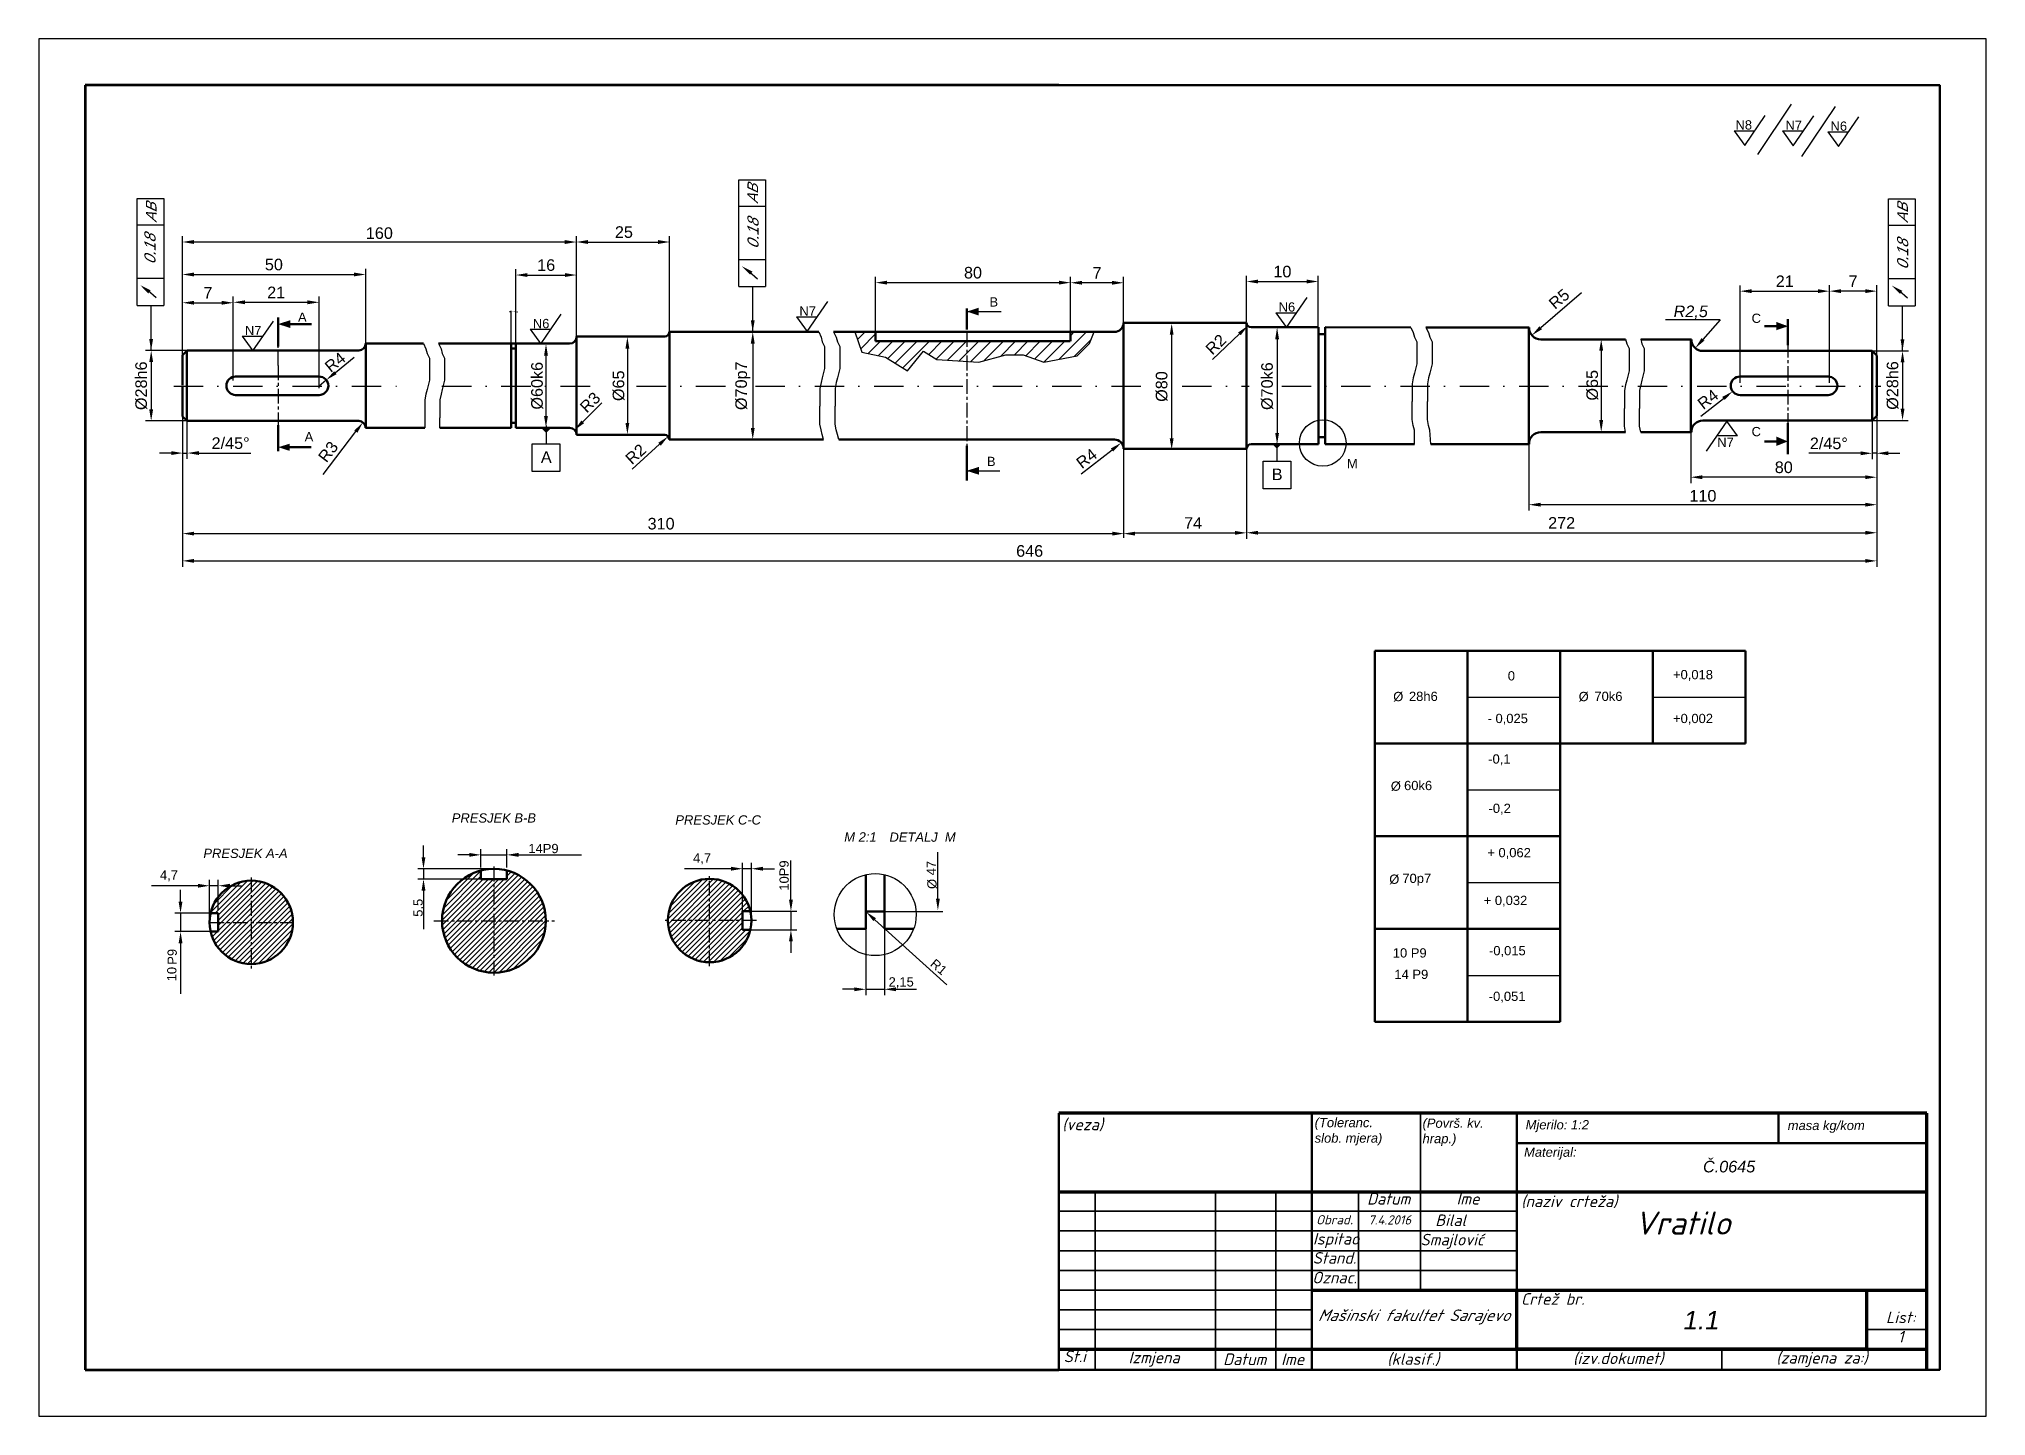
# Model space of a CAD drawing. Header units: millimetres. Extents: x -493 to 803, y 148 to 445.
# Drawn here: x -492.8 to -72.8, y 148.2 to 445.2 of the extents above; entities that cross this region are included whole.
import ezdxf

# ---------------------------------------------------------------- set-up
doc = ezdxf.new("R2010")
doc.units = ezdxf.units.MM
doc.linetypes.add('CENTER', pattern=[50.8, 31.75, -6.35, 6.35, -6.35])
doc.linetypes.add('DASHDOT2', pattern=[12.7, 6.35, -3.175, 0, -3.175])
for name, color, linetype, lineweight in [('debela', 7, 'Continuous', 50), ('kote', 7, 'Continuous', 25), ('simetrala', 7, 'CENTER', 25), ('simetrala 2', 7, 'CENTER', 50), ('tanka', 7, 'Continuous', 25)]:
    doc.layers.add(name, color=color, linetype=linetype, lineweight=lineweight)
doc.styles.add('kosa75small', font='isocpeur.ttf', dxfattribs={"oblique": 15, "height": 2.5})
doc.styles.get("Standard").update_dxf_attribs({"font": 'arial.ttf'})
doc.dimstyles.new('ISO-25', dxfattribs={"dimtxt": 2.5, "dimasz": 2.5, "dimexe": 1.25, "dimexo": 0.625, "dimtad": 1, "dimtxsty": 'Standard', "dimcen": 2.5, "dimadec": 0, "dimazin": 0, "dimtfac": 1, "dimtmove": 0, "dimatfit": 3, "dimfxl": 1, "dimarcsym": 0})
doc.dimstyles.get("Standard").update_dxf_attribs({"dimtxt": 0.18, "dimasz": 0.18, "dimexe": 0.18, "dimexo": 0.0625, "dimgap": 0.09, "dimtad": 0, "dimtih": 1, "dimtoh": 1, "dimdec": 4, "dimzin": 0, "dimdsep": 46, "dimtxsty": 'Standard', "dimcen": 0.09, "dimadec": 0, "dimazin": 0, "dimtfac": 1, "dimtdec": 4, "dimtofl": 0, "dimtmove": 0, "dimatfit": 3, "dimfxl": 1, "dimtolj": 1, "dimtzin": 0, "dimarcsym": 0})

msp = doc.modelspace()

# ---------------------------------------------------------------- texts
at = {"oblique": 25}
for s, height, p in [('AB', 2.304, (-337.64262, 409.61308)), ('AB', 2.304, (-467.40938, 405.57617)), ('AB', 2.304, (-89.63774, 405.5027)), ('0.18', 2.394, (-467.63102, 396.56194)), ('0.18', 2.394, (-337.5412, 399.91804)), ('0.18', 2.394, (-89.56953, 395.4315))]:
    msp.add_text(s, height=height, rotation=90, dxfattribs=at).set_placement(p)
at = {"lineweight": 25, "char_height": 2.5, "attachment_point": 5}
for s, insert in [('160', (-419.34466, 403.32475)), ('25', (-366.59466, 403.55071)), ('50', (-442.09466, 396.55071)), ('16', (-383.35518, 396.42873)), ('{\\fArial|b0|i0|c238|p34;80}', (-291.29823, 394.79363)), ('7', (-264.5349, 394.76257)), ('10', (-224.55168, 395.03377)), ('7', (-456.32334, 390.45033)), ('21', (-441.59466, 390.55071)), ('21', (-116.19838, 392.95288)), ('7', (-101.44964, 392.95984)), ('{\\fArial|b0|i0|c238|p34;2/45°}', (-451.42946, 358.03231)), ('{\\fArial|b0|i0|c238|p34;2/45°}', (-106.68506, 357.98428)), ('{\\fArial|b0|i0|c238|p34;80}', (-116.40709, 352.82412)), ('110', (-133.846, 346.66936)), ('310', (-358.56929, 340.66317)), ('74', (-243.81484, 340.82243)), ('{\\fArial|b0|i0|c238|p34;272}', (-164.31889, 340.84749)), ('646', (-279.07334, 334.78106))]:
    msp.add_mtext(s, dxfattribs=dict(at, insert=insert))
for s, insert, rotation in [('R{\\fArial|b0|i0|c238|p34;5}', (-164.85772, 389.13687), 40.565847), ('R{\\fArial|b0|i0|c238|p34;2}', (-238.91758, 379.34956), 43.6877341), ('%%C60k6', (-385.30283, 370.42332), 90), ('%%C70p7', (-340.92941, 370.42332), 90), ('%%C70k6', (-227.82404, 370.33826), 90), ('%%C28h6', (-92.91303, 370.47601), 90), ('%%C65', (-367.72477, 370.42332), 90), ('%%C80', (-250.56795, 370.25179), 90), ('%%C65', (-157.68592, 370.52615), 90), ('R{\\fArial|b0|i0|c238|p34;3}', (-373.88869, 366.84963), 44.8732718), ('R{\\fArial|b0|i0|c238|p34;4}', (-132.7671, 367.50475), 37.5359593), ('R{\\fArial|b0|i0|c238|p34;3}', (-430.38305, 356.19107), 52.7143275), ('R{\\fArial|b0|i0|c238|p34;2}', (-364.05417, 355.68974), 42.2109368), ('R{\\fArial|b0|i0|c238|p34;4}', (-266.78872, 354.73831), 37.507251)]:
    msp.add_mtext(s, dxfattribs=dict(at, insert=insert, rotation=rotation))
at = {"lineweight": 25, "insert": (-140.17148, 387.72064), "char_height": 2.5, "width": 9.1666667, "attachment_point": 1}
msp.add_mtext('{\\fArial|b0|i1|c238|p34;R2,5}', dxfattribs=at)
at = {"lineweight": 50, "char_height": 2.5, "attachment_point": 5}
for s, insert, rotation in [('%%C28h6', (-470.68772, 370.42332), 90), ('R{\\fArial|b0|i0|c238|p34;4}', (-428.88279, 375.50619), 38.8322073)]:
    msp.add_mtext(s, dxfattribs=dict(at, insert=insert, rotation=rotation))
at = {"color": 7, "style": 'kosa75small'}
for s, insert, char_height, width, attachment_point in [('(veza)', (-272.05718, 212.36089), 2.5, 17.2587266, 1), ('Datum', (-201.61654, 195.08503), 2.5, 13.4, 5), ('Ime', (-184.51654, 195.08503), 2.5, 20.8, 5), ('(naziv crteža)', (-173.043, 195.79535), 2.5, 31.6730326, 1), ('{\\H0.8x;Obrad}.', (-213.28366, 190.80253), 2.5, 12.9063524, 5), ('{\\H0.8x;7.4.2016}', (-206.05261, 191.52288), 2.5, 20.8, 1), ('  Bilal Smajlović', (-194.77326, 191.69248), 2.5, 20.8, 1), ('Vratilo', (-148.5694, 192.34607), 5, 54.6700041, 1), ('Ispitao', (-212.9626, 186.06851), 2.5, 10, 5), ('Stand.', (-213.31654, 182.33503), 2.5, 10, 5), ('Oznac.', (-213.31654, 178.08503), 2.5, 10, 5), ('Crtež br.', (-173.09982, 174.72358), 2.5, 25.8721195, 1), ('{\\Q25;Mašinski fakultet Sarajevo}', (-196.21654, 169.58503), 2.5, 44.2, 5), ('List:', (-91.16966, 169.50426), 2.5, 13, 5), ('1', (-91.16966, 165.33503), 2.5, 13, 5), ('St.i', (-269.34951, 161.08503), 2.5, 7.8, 5), ('Izmjena', (-252.23735, 160.47277), 2.5, 26, 5), ('Datum', (-232.67328, 160.47277), 2.5, 13, 5), ('Ime', (-222.34168, 160.47277), 2.5, 7.8, 5), ('(klasif.)', (-196.32901, 160.39344), 2.5, 44.2, 5), ('(izv.dokumet)', (-152.10692, 160.56415), 2.5, 44.2, 5), ('(zamjena za:)', (-108.17451, 160.42231), 2.5, 44.2, 5)]:
    msp.add_mtext(s, dxfattribs=dict(at, insert=insert, char_height=char_height, width=width, attachment_point=attachment_point))
at = {"layer": 'debela', "attachment_point": 1}
for s, insert, char_height, width in [('{\\fArial|b0|i0|c238|p34;A}', (-384.50426, 356.29014), 2.5, 35.5337), ('{\\fArial|b0|i0|c238|p34;B}', (-226.84145, 352.56629), 2.5, 35.5337), ('{\\fArial|b0|i1|c238|p34;(Toleranc. slob. mjera)}', (-217.58901, 212.51412), 2, 16.2834), ('{\\fArial|b0|i1|c238|p34;(Površ. kv. hrap.)}', (-194.32431, 212.39068), 2, 13.8809), ('{\\fArial|b0|i1|c238|p34;masa kg/kom}', (-115.54797, 211.90262), 2, 18.6909091), ('{\\fArial|b0|i1|c238|p34;Č.0645}', (-133.82631, 203.26932), 2.5, 38.1726)]:
    msp.add_mtext(s, dxfattribs=dict(at, insert=insert, char_height=char_height, width=width))
at = {"layer": 'debela', "lineweight": 13, "insert": (-138.02401, 170.88956), "char_height": 4, "width": 43.9315149, "attachment_point": 1}
msp.add_mtext('{\\fArial|b0|i1|c238|p34;1.1}', dxfattribs=at)
at = {"layer": 'kote', "linetype": 'Continuous', "lineweight": 25}
msp.add_text('5,5', height=2, rotation=90, dxfattribs=at).set_placement((-410.00179, 255.89421))
at = {"layer": 'kote', "linetype": 'Continuous', "lineweight": 25, "char_height": 2, "attachment_point": 1}
for s, insert, width in [('{\\fArial|b0|i0|c238|p34;N8}', (-126.82264, 427.6831), 4.3309), ('{\\fArial|b0|i0|c238|p34;N7}', (-116.04363, 427.61922), 3.7866667), ('{\\fArial|b0|i0|c238|p34;N6}', (-106.32699, 427.41603), 3.1222), ('{\\fArial|b0|i0|c238|p34;N7}', (-328.74198, 387.51983), 3.6533333), ('{\\fArial|b0|i0|c238|p34;B}', (-287.73662, 389.49999), 4.0951), ('{\\fArial|b0|i0|c238|p34;N6}', (-225.36452, 388.41505), 3.1222), ('{\\fArial|b0|i0|c238|p34;N7}', (-448.34429, 383.34543), 4.0533333), ('{\\fArial|b0|i0|c238|p34;A}', (-436.8946, 386.21374), 2.2496), ('{\\fArial|b0|i0|c238|p34;N6}', (-386.24213, 384.84133), 3.1222), ('{\\fArial|b0|i0|c238|p34;A}', (-435.45825, 360.44598), 2.2496), ('{\\fArial|b0|i0|c238|p34;N7}', (-130.75389, 359.21955), 4.1866667), ('{\\fArial|b0|i0|c238|p34;M}', (-210.63491, 354.64966), 4.1866667), ('{\\fArial|b0|i0|c238|p34;0}', (-175.93786, 308.86414), 13.4689), ('{\\fArial|b0|i0|c238|p34;+0,018}', (-140.30243, 309.12675), 13.4689), ('Ø', (-200.64672, 304.39752), 2.5677012), ('28h6', (-197.25603, 304.44362), 17.0238), ('Ø', (-160.64664, 304.39752), 2.5677012), ('70k6', (-157.25595, 304.44362), 17.0238), ('{\\fArial|b0|i0|c238|p34;- 0,025}', (-180.2937, 299.6703), 13.4689), ('{\\fArial|b0|i0|c238|p34;+0,002}', (-140.29362, 299.6703), 13.4689), ('{\\fArial|b0|i0|c238|p34;-0,1}', (-180.15485, 290.93014), 11.8026), ('Ø', (-201.1703, 285.07184), 2.5677012), ('60k6', (-198.31189, 285.20839), 9.8869), ('{\\fArial|b0|i1|c238|p34;PRESJEK B-B}', (-403.72056, 278.20841), 26.937), ('{\\fArial|b0|i1|c238|p34;PRESJEK C-C}', (-355.49778, 277.78958), 22.9184), ('{\\fArial|b0|i0|c238|p34;-0,2}', (-180.09283, 280.29205), 11.2472), ('{\\fArial|b0|i1|c238|p34;M 2:1}', (-319.06068, 274.12649), 14.6486), ('{\\fArial|b0|i1|c238|p34;DETALJ  M}', (-309.31002, 274.07912), 26.5126), ('{\\fArial|b0|i1|c238|p34;PRESJEK A-A}', (-457.30376, 270.57904), 26.9477), ('{\\fArial|b0|i0|c238|p34;14P9}', (-387.20454, 271.61922), 11.2621), ('{\\fArial|b0|i0|c238|p34;+ 0,062}', (-180.35618, 270.736), 11.8169), ('Ø', (-201.5, 265.00616), 2.5677012), ('70p7', (-198.68183, 265.18963), 8.1221), ('{\\fArial|b0|i0|c238|p34;+ 0,032}', (-181.13479, 260.42832), 12.6208), ('{\\fArial|b0|i0|c238|p34;10 P9}', (-200.74172, 249.10976), 14.1297), ('{\\fArial|b0|i0|c238|p34;-0,015}', (-179.99146, 249.59486), 16.4463), ('{\\fArial|b0|i0|c238|p34;14 P9}', (-200.39427, 244.48051), 14.5929), ('{\\fArial|b0|i0|c238|p34;2,15}', (-309.50061, 242.85497), 2.2921), ('{\\fArial|b0|i0|c238|p34;-0,051}', (-180.04282, 239.74409), 14.2825)]:
    msp.add_mtext(s, dxfattribs=dict(at, insert=insert, width=width))
at = {"layer": 'kote', "linetype": 'Continuous', "lineweight": 50, "char_height": 2, "attachment_point": 1}
for s, insert, width in [('{\\fArial|b0|i0|c238|p34;C}', (-123.34564, 385.98274), 4.8015), ('{\\fArial|b0|i0|c238|p34;C}', (-123.35443, 361.54075), 4.8015), ('{\\fArial|b0|i0|c238|p34;B}', (-288.2938, 355.10167), 4.0951)]:
    msp.add_mtext(s, dxfattribs=dict(at, insert=insert, width=width))
at = {"layer": 'kote', "linetype": 'Continuous', "lineweight": 25, "char_height": 2, "attachment_point": 5}
for insert in [(-349.73733, 268.38716), (-464.73228, 264.72174)]:
    msp.add_mtext('4,{\\fArial|b0|i0|c238|p34;7}', dxfattribs=dict(at, insert=insert))
at = {"layer": 'kote', "linetype": 'Continuous', "lineweight": 25, "char_height": 2, "attachment_point": 1}
for s, insert, width, rotation in [('{\\fArial|b0|i0|c238|p34;10P9}', (-333.04301, 261.52816), 7.4222222, 90), ('{\\fArial|b0|i0|c238|p34;47}', (-301.29546, 264.8438), 4.6807, 90), ('Ø', (-299.16239, 264.06481), 2.5677012, 270), ('{\\fArial|b0|i0|c238|p34;P9}', (-465.03721, 245.54643), 3.4272, 90), ('{\\fArial|b0|i0|c238|p34;R1}', (-299.4021, 246.98801), 9.2512, 319.7883398)]:
    msp.add_mtext(s, dxfattribs=dict(at, insert=insert, width=width, rotation=rotation))
at = {"layer": 'kote', "linetype": 'Continuous', "lineweight": 25, "insert": (-464.10597, 243.13881), "char_height": 2, "attachment_point": 5, "rotation": 90}
msp.add_mtext(' {\\fArial|b0|i0|c238|p34;10}', dxfattribs=at)
at = {"layer": 'tanka', "char_height": 2, "attachment_point": 1}
for s, insert, width in [('{\\fArial|b0|i1|c238|p34;Mjerilo: 1:2}', (-172.08682, 212.04411), 28.0506), ('{\\fArial|b0|i1|c238|p34;Materijal:}', (-172.427, 206.13775), 48.8842)]:
    msp.add_mtext(s, dxfattribs=dict(at, insert=insert, width=width))

# ---------------------------------------------------------------- blocks, each defined once
blk = doc.blocks.new('*D3')
at = {"color": 0, "lineweight": -2, "transparency": 16777216}
for p, q in [((-390.9, 377.49), (-390.9, 386.57)), ((-389.9, 377.49), (-389.9, 386.57)), ((-391.08, 386.39), (-391.26, 386.39)), ((-389.72, 386.39), (-389.54, 386.39))]:
    blk.add_line(p, q, dxfattribs=at)
at = {"color": 0, "lineweight": 25, "transparency": 16777216}
for points in [[(-391.08, 386.42), (-391.08, 386.36), (-390.9, 386.39)], [(-389.72, 386.42), (-389.72, 386.36), (-389.9, 386.39)]]:
    blk.add_solid(points, dxfattribs=at)
at = {"layer": 'Defpoints', "color": 0, "lineweight": 25, "transparency": 16777216}
for p in [(-389.9, 386.39), (-390.9, 377.43), (-389.9, 377.43)]:
    blk.add_point(p, dxfattribs=at)
at = {"color": 0, "lineweight": 25, "transparency": 16777216, "insert": (-390.4, 386.39), "char_height": 0.18, "attachment_point": 5}
blk.add_mtext('\\A1;1.0000', dxfattribs=at)

# ---------------------------------------------------------------- dimensions: what is measured, and where the dimension line sits
at = {"lineweight": 25}
dim = msp.add_linear_dim(base=(-389.90395, 386.39162), p1=(-390.90395, 377.43091), p2=(-389.90395, 377.43091), dimstyle='Standard', dxfattribs=at)
dim.commit()
dim.dimension.update_dxf_attribs({"geometry": '*D3', "text_midpoint": (-390.40395, 386.39162)})

# ---------------------------------------------------------------- hatches: boundary and pattern name
at = {"lineweight": 25}
h = msp.add_hatch(dxfattribs=at)
h.set_pattern_fill('ANSI31', color=256, scale=15, style=0)
h.set_pattern_definition([(45, (-489.8447, 174.9233), (-1.325825, 1.325825), [])])
h.paths.add_polyline_path([(-270.27916, 382.024), (-270.30202, 380.024), (-312.30202, 380.024), (-312.30202, 382.024), (-316.78634, 382.024), (-315.24137, 377.64978), (-310.20172, 376.58957), (-305.42731, 373.67398), (-301.97912, 377.91483), (-299.06143, 376.05946), (-292.63706, 375.68183), (-290.04309, 375.52935), (-284.2077, 377.11967), (-280.49427, 377.11967), (-275.98511, 375.52935), (-268.82349, 376.85462), (-266.17104, 379.50515), (-265.16277, 382.024)])
for points in [[(-384.31404, 361.32283), (-383.38077, 360.39024), (-382.4475, 361.32283)], [(-226.70377, 357.79193), (-225.7705, 356.85934), (-224.83723, 357.79193)]]:
    msp.add_hatch(color=256, dxfattribs=at).paths.add_polyline_path(points)
at = {"layer": 'kote', "linetype": 'Continuous', "lineweight": 25}
h = msp.add_hatch(dxfattribs=at)
h.set_pattern_fill('ANSI31', color=256, scale=0.25, style=0)
h.set_pattern_definition([(45, (-615.0245, 80.7221), (-0.561266, 0.561266), [])])
h.paths.add_polyline_path([(-446.97546, 254.69091), (-446.97546, 263.69091, 0.35000111), (-455.75042, 256.69091), (-454.09546, 256.69091), (-454.09546, 254.69091)])
h.paths.add_polyline_path([(-454.09546, 254.69091), (-454.09546, 252.69091), (-455.75042, 252.69091, 0.35000111), (-446.97546, 245.69091), (-446.97546, 254.69091)])
h.paths.add_polyline_path([(-446.97546, 254.69091), (-446.97546, 245.69091, 0.414213562), (-437.97546, 254.69091)])
h.paths.add_polyline_path([(-446.97546, 254.69091), (-437.97546, 254.69091, 0.414213562), (-446.97546, 263.69091)])
h = msp.add_hatch(dxfattribs=at)
h.set_pattern_fill('ANSI31', color=256, scale=0.25, angle=180, style=0)
h.set_pattern_definition([(225, (-180.0515, 429.0571), (0.561266, -0.561266), [])])
h.paths.add_polyline_path([(-348.10051, 255.0883), (-348.10051, 246.0883, 0.35000111), (-339.32554, 253.0883), (-340.98051, 253.0883), (-340.98051, 255.0883)])
h.paths.add_polyline_path([(-340.98051, 255.0883), (-340.98051, 257.0883), (-339.32554, 257.0883, 0.35000111), (-348.10051, 264.0883), (-348.10051, 255.0883)])
h.paths.add_polyline_path([(-348.10051, 255.0883), (-348.10051, 264.0883, 0.414213562), (-357.10051, 255.0883)])
h.paths.add_polyline_path([(-348.10051, 255.0883), (-357.10051, 255.0883, 0.414213562), (-348.10051, 246.0883)])
at = {"layer": 'tanka', "linetype": 'Continuous', "lineweight": 25}
h = msp.add_hatch(dxfattribs=at)
h.set_pattern_fill('ANSI31', color=256, scale=0.25, style=0)
h.set_pattern_definition([(45, (-597.2649, 34.5243), (-0.561266, 0.561266), [])])
h.paths.add_polyline_path([(-394.62651, 255.04014), (-394.62651, 264.04014), (-397.42651, 264.04014), (-397.42651, 265.8845, 0.341998713), (-405.82651, 255.04014)])
h.paths.add_polyline_path([(-383.42651, 255.04014, 0.341998713), (-391.82651, 265.8845), (-391.82651, 264.04014), (-394.62651, 264.04014), (-394.62651, 255.04014)])
h.paths.add_polyline_path([(-394.62651, 243.84014, 0.414213562), (-383.42651, 255.04014), (-394.62651, 255.04014)])
h.paths.add_polyline_path([(-394.62651, 255.04014), (-405.82651, 255.04014, 0.414213562), (-394.62651, 243.84014)])

# ---------------------------------------------------------------- linework, layer by layer
at = {"lineweight": 53}
for p, q in [((-272.77326, 435.21959), (-482.77326, 435.21959)), ((-482.77326, 435.21959), (-482.77326, 158.21959)), ((-482.77326, 158.21959), (-272.77326, 158.21959))]:
    msp.add_line(p, q, dxfattribs=at)
for p, q in [((-341.82317, 414.84428), (-336.06317, 414.84428)), ((-492.77326, 410.76442), (-492.77326, 410.76442)), ((-471.58993, 410.80736), (-465.82993, 410.80736)), ((-93.81829, 410.73389), (-88.05829, 410.73389))]:
    msp.add_line(p, q)
at = {"color": 0}
for p, q in [((-341.82317, 391.80428), (-341.82317, 414.84428)), ((-336.06317, 414.84428), (-336.06317, 391.80428)), ((-471.58993, 387.76736), (-471.58993, 410.80736)), ((-465.82993, 410.80736), (-465.82993, 387.76736)), ((-336.06317, 409.08428), (-341.82317, 409.08428)), ((-93.81829, 387.69389), (-93.81829, 410.73389)), ((-88.05829, 410.73389), (-88.05829, 387.69389)), ((-465.82993, 405.04736), (-471.58993, 405.04736)), ((-88.05829, 404.97389), (-93.81829, 404.97389)), ((-336.06317, 397.56428), (-341.82317, 397.56428)), ((-337.74372, 393.41595), (-339.5451, 394.97599)), ((-465.82993, 393.52736), (-471.58993, 393.52736)), ((-467.51048, 389.37904), (-469.31186, 390.93907)), ((-341.82317, 391.80428), (-336.06317, 391.80428)), ((-88.05829, 393.45389), (-93.81829, 393.45389)), ((-89.73883, 389.30557), (-91.54021, 390.8656)), ((-471.58993, 387.76736), (-465.82993, 387.76736)), ((-93.81829, 387.69389), (-88.05829, 387.69389))]:
    msp.add_line(p, q, dxfattribs=at)
at = {"lineweight": 25}
for p, q in [((-461.80207, 378.5416), (-461.80207, 402.6666)), ((-379.34466, 401.42332), (-459.34466, 401.42332)), ((-376.80639, 378.5481), (-376.80639, 402.6731)), ((-376.80639, 378.54752), (-376.80639, 402.67252)), ((-374.34466, 401.42332), (-358.84466, 401.42332)), ((-356.73331, 378.55027), (-356.73331, 402.67527)), ((-461.80147, 376.54544), (-461.80147, 395.67044)), ((-422.29724, 376.54832), (-422.29724, 395.67332)), ((-389.90396, 385.37529), (-389.90396, 395.55135)), ((-376.8064, 385.37529), (-376.8064, 395.55135)), ((-459.34466, 394.42332), (-424.84466, 394.42332)), ((-387.40396, 394.30135), (-379.3064, 394.30135)), ((-312.32774, 381.01633), (-312.32774, 393.91624)), ((-309.82774, 392.66624), (-272.76871, 392.66624)), ((-270.26871, 381.19501), (-270.26871, 393.91624)), ((-270.26871, 382.03001), (-270.26871, 393.88519)), ((-261.30109, 392.63519), (-267.76871, 392.63519)), ((-258.80109, 382.03001), (-258.80109, 393.88519)), ((-232.28766, 384.12595), (-232.28766, 394.15638)), ((-229.78766, 392.90638), (-219.31571, 392.90638)), ((-216.81571, 382.28531), (-216.81571, 394.15638)), ((-125.84214, 371.0457), (-125.84214, 392.07549)), ((-123.34214, 390.82549), (-109.05462, 390.82549)), ((-106.55462, 376.79571), (-106.55462, 392.08245)), ((-106.55462, 371.0457), (-106.55462, 392.07549)), ((-98.84466, 390.83245), (-104.05462, 390.83245)), ((-96.34466, 376.79571), (-96.34466, 392.08245)), ((-461.80202, 377.11801), (-461.80202, 389.57294)), ((-459.30202, 388.32294), (-453.34466, 388.32294)), ((-450.84466, 371.54832), (-450.84466, 389.67332)), ((-450.84466, 377.11801), (-450.84466, 389.57294)), ((-448.34466, 388.42332), (-434.84466, 388.42332)), ((-432.34466, 369.92332), (-432.34466, 389.67332)), ((-160.00296, 390.49244), (-168.84466, 382.92332)), ((-130.13354, 384.67121), (-133.84466, 380.42332)), ((-459.55646, 378.024), (-469.81033, 378.024)), ((-365.84466, 378.42332), (-365.84466, 362.42332)), ((-338.80202, 379.524), (-338.80202, 361.32264)), ((-338.67702, 382.024), (-337.55202, 382.024)), ((-248.44056, 381.42424), (-248.44056, 359.07934)), ((-239.59715, 376.1004), (-233.83292, 381.60646)), ((-225.69665, 380.41273), (-225.69665, 360.2638)), ((-155.78449, 378.02615), (-155.78449, 363.02615)), ((-468.56033, 375.524), (-468.56033, 365.32264)), ((-424.77821, 376.48183), (-428.83922, 373.24501)), ((-383.4014, 376.92332), (-383.4014, 363.92332)), ((-99.13932, 377.92332), (-89.53078, 377.92332)), ((-90.78564, 375.45433), (-90.78564, 365.49769)), ((-432.34466, 370.42332), (-430.78669, 371.6774)), ((-371.34323, 366.75071), (-375.46734, 362.6448)), ((-134.31009, 363.8957), (-129.41303, 367.68165)), ((-460.64884, 362.82264), (-469.81033, 362.82264)), ((-461.80202, 365.0351), (-461.80202, 331.40367)), ((-461.80202, 364.79808), (-461.80202, 344.19467)), ((-461.80202, 364.30101), (-461.80202, 337.28578)), ((-461.80202, 364.27632), (-461.80202, 354.66091)), ((-460.84466, 364.27706), (-460.84466, 354.66165)), ((-232.29312, 362.65528), (-232.29312, 337.47011)), ((-171.39949, 363.96581), (-171.39949, 343.5249)), ((-136.46953, 365.16559), (-136.46953, 349.44674)), ((-98.287, 362.92501), (-89.54372, 362.92501)), ((-97.34746, 364.23144), (-97.34746, 354.6069)), ((-96.34466, 365.16559), (-96.34466, 349.44674)), ((-96.34466, 365.0351), (-96.34466, 331.40367)), ((-96.34466, 364.22976), (-96.34466, 354.60522)), ((-96.34466, 363.96395), (-96.34466, 343.52304)), ((-96.34466, 362.65528), (-96.34466, 337.47011)), ((-431.45862, 351.2667), (-424.40781, 360.52701)), ((-364.81725, 352.45917), (-358.91303, 357.81484)), ((-338.67702, 358.82264), (-337.55202, 358.82264)), ((-258.80109, 358.16094), (-258.80109, 337.61814)), ((-232.29312, 360.30567), (-232.29312, 337.44504)), ((-464.24499, 355.90493), (-466.74499, 355.90493)), ((-461.74499, 355.90493), (-460.77021, 355.90493)), ((-458.27021, 355.90493), (-447.08871, 355.90493)), ((-267.99543, 351.44207), (-261.30937, 356.57381)), ((-99.84746, 355.8569), (-111.02266, 355.8569)), ((-96.36786, 355.8569), (-97.34746, 355.8569)), ((-93.86786, 355.8569), (-91.36786, 355.8569)), ((-98.84466, 350.69674), (-133.96953, 350.69674)), ((-98.84466, 344.77304), (-168.84734, 344.77304)), ((-459.30202, 338.53578), (-260.63574, 338.53578)), ((-256.60272, 338.69504), (-234.79312, 338.69504)), ((-229.79312, 338.72011), (-98.84466, 338.72011)), ((-459.30202, 332.65367), (-98.84466, 332.65367))]:
    msp.add_line(p, q, dxfattribs=at)
at = {"lineweight": 50}
for p, q in [((-258.80109, 384.024), (-258.80109, 384.024)), ((-255.30202, 384.024), (-255.30202, 384.024)), ((-232.30202, 384.024), (-232.30202, 384.024)), ((-231.30202, 383.024), (-216.80202, 383.024)), ((-216.80202, 383.024), (-216.80202, 381.524)), ((-215.30202, 381.524), (-215.30202, 383.024)), ((-215.30202, 383.024), (-196.83381, 383.01839)), ((-171.34466, 383.01839), (-193.61512, 383.01839)), ((-171.34466, 382.92332), (-171.34466, 383.0175)), ((-461.80202, 377.024), (-460.80202, 378.024)), ((-460.80202, 378.024), (-431.80202, 378.024)), ((-432.30202, 378.024), (-423.80202, 378.024)), ((-422.30202, 379.524), (-409.82167, 379.524)), ((-422.30202, 379.524), (-422.30202, 379.524)), ((-406.60299, 379.524), (-378.30202, 379.524)), ((-390.90395, 379.52402), (-390.90395, 378.42332)), ((-390.90395, 378.42332), (-389.90395, 378.42332)), ((-389.90395, 378.42332), (-389.90395, 379.524)), ((-376.80202, 381.024), (-376.80202, 381.024)), ((-376.80202, 381.024), (-357.80202, 381.024)), ((-356.80202, 382.024), (-356.80202, 382.024)), ((-260.80109, 382.024), (-321.35646, 382.024)), ((-312.30202, 382.024), (-312.30202, 380.024)), ((-312.30202, 380.024), (-270.30202, 380.024)), ((-297.30202, 382.024), (-260.80109, 382.024)), ((-270.27916, 380.024), (-270.27916, 382.024)), ((-216.80202, 381.524), (-215.30202, 381.524)), ((-150.53598, 380.42332), (-168.84466, 380.42332)), ((-136.34466, 380.42332), (-147.24911, 380.42332)), ((-461.80202, 370.524), (-461.80202, 377.024)), ((-461.80202, 370.32264), (-461.80202, 363.82264)), ((-452.34466, 370.42332), (-452.34466, 370.42332)), ((-452.34466, 370.42332), (-452.34466, 370.42332)), ((-450.34466, 372.42332), (-432.34466, 372.42332)), ((-430.34466, 370.42332), (-430.34466, 370.42332)), ((-430.34466, 370.42332), (-430.34466, 370.42332)), ((-127.84466, 370.42332), (-127.84466, 370.42332)), ((-127.84466, 370.42332), (-127.84466, 370.42332)), ((-106.84466, 372.42332), (-125.84466, 372.42332)), ((-104.84466, 370.42332), (-104.84466, 370.42332)), ((-104.84466, 370.42332), (-104.84466, 370.42332)), ((-450.34466, 368.42332), (-432.34466, 368.42332)), ((-106.84466, 368.42332), (-125.84466, 368.42332)), ((-461.80202, 363.82264), (-460.80202, 362.82264)), ((-460.80202, 362.82264), (-431.80202, 362.82264)), ((-432.30202, 362.82264), (-423.80202, 362.82264)), ((-422.30202, 361.32264), (-422.30202, 361.32264)), ((-422.30202, 361.32264), (-409.55993, 361.32264)), ((-406.27306, 361.36906), (-390.90395, 361.34355)), ((-390.90395, 361.34355), (-390.90395, 362.42332)), ((-390.90395, 362.42332), (-389.90395, 362.42332)), ((-389.90395, 362.42332), (-389.90307, 361.34189)), ((-389.90307, 361.34189), (-378.30202, 361.32264)), ((-376.80202, 359.82264), (-357.80202, 359.82264)), ((-376.80202, 359.82264), (-376.80202, 359.82264)), ((-356.80202, 358.82264), (-356.80202, 358.82264)), ((-260.79923, 358.82264), (-320.25774, 358.82264)), ((-297.30202, 358.82264), (-260.79923, 358.82264)), ((-231.30202, 357.82264), (-216.80202, 357.82264)), ((-216.80202, 359.32264), (-215.30202, 359.32264)), ((-216.80202, 357.82264), (-216.80202, 359.32264)), ((-215.30202, 359.32264), (-215.30202, 357.82264)), ((-215.30202, 357.82264), (-196.08976, 357.82264)), ((-171.34466, 357.82825), (-192.54376, 357.82825)), ((-171.34466, 357.92332), (-171.34466, 357.82914)), ((-150.54326, 360.42332), (-168.84466, 360.42332)), ((-136.34466, 360.42332), (-147.25638, 360.42332)), ((-258.80109, 356.82264), (-258.80109, 356.82264)), ((-255.30202, 356.82264), (-255.30202, 356.82264)), ((-232.30202, 356.82264), (-232.30202, 356.82264))]:
    msp.add_line(p, q, dxfattribs=at)
for points in [[(-282.77326, 445.21959), (-492.77326, 445.21959), (-492.77326, 148.21959), (-282.77326, 148.21959)], [(-282.77326, 148.21959), (-72.77326, 148.21959), (-72.77326, 445.21959), (-282.77326, 445.21959)]]:
    msp.add_lwpolyline(points)
for points in [[(-272.77326, 213.55121), (-272.77326, 158.21959), (-82.77326, 158.21959), (-82.77326, 435.21959), (-272.77326, 435.21959)], [(-292.63706, 387.07742), (-292.63706, 382.5354)], [(-441.17889, 385.14915), (-441.17889, 378.87981)], [(-258.80109, 356.82264), (-258.80109, 384.02407)], [(-258.80109, 384.024), (-232.30202, 384.024)], [(-232.29312, 383.89088), (-232.29312, 367.42286)], [(-171.39981, 383.00288), (-171.39981, 369.43033)], [(-116.00129, 383.26064), (-120.59074, 383.26064)], [(-115.53732, 384.80249), (-115.53732, 379.16906)], [(-422.29725, 379.51941), (-422.29725, 369.57679)], [(-390.90395, 378.42332), (-390.90395, 369.92332)], [(-389.90395, 378.42332), (-389.90395, 369.92332)], [(-376.80639, 381.01844), (-376.80639, 368.85908)], [(-338.80202, 382.024), (-356.80202, 382.024)], [(-356.73465, 382.02453), (-356.73465, 369.7924)], [(-339.30202, 382.024), (-324.57515, 382.024)], [(-216.80202, 381.91923), (-216.80202, 367.91923)], [(-215.30199, 381.53688), (-215.30199, 368.4115)], [(-136.46953, 380.42332), (-136.46953, 367.85046)], [(-460.84466, 377.92332), (-460.84466, 369.42332)], [(-97.34466, 377.92332), (-97.34466, 369.92332)], [(-460.84466, 362.92332), (-460.84466, 371.42332)], [(-422.29725, 361.32723), (-422.29725, 371.26985)], [(-390.90395, 362.42332), (-390.90395, 370.92332)], [(-389.90395, 362.42332), (-389.90395, 370.92332)], [(-376.80639, 359.8282), (-376.80639, 371.98756)], [(-356.73465, 358.84083), (-356.73465, 371.05424)], [(-232.29312, 356.95577), (-232.29312, 373.42378)], [(-216.80202, 358.92175), (-216.80202, 372.92175)], [(-215.30202, 358.8871), (-215.30202, 372.12191)], [(-171.39981, 357.84376), (-171.39981, 371.41631)], [(-136.46953, 360.42332), (-136.46953, 372.99618)], [(-97.34466, 362.92332), (-97.34466, 370.92332)], [(-441.17889, 356.28833), (-441.17889, 361.94265)], [(-115.53732, 355.69892), (-115.53732, 362.36633)], [(-323.54462, 358.82264), (-356.80202, 358.82264)], [(-315.22688, 358.82264), (-297.30202, 358.82264)], [(-292.63706, 349.96518), (-292.63706, 357.49743)], [(-258.80109, 356.82264), (-232.30202, 356.82264)]]:
    msp.add_lwpolyline(points, dxfattribs=at)
at = {"lineweight": 25}
for points in [[(-130.13354, 384.67121), (-141.93204, 384.67121)], [(-316.78634, 382.024), (-315.24137, 377.64978), (-310.20172, 376.58957), (-305.42731, 373.67398), (-301.97912, 377.91483), (-299.06143, 376.05946), (-290.04309, 375.52935), (-284.2077, 377.11967), (-280.49427, 377.11967), (-275.98511, 375.52935), (-268.82349, 376.85462), (-266.17104, 379.50515), (-265.16277, 382.024)]]:
    msp.add_lwpolyline(points, dxfattribs=at)
at = {"lineweight": 50}
for points in [[(-96.34466, 370.42332), (-96.34466, 376.92332), (-97.34466, 377.92332), (-133.84466, 377.92332, -0.414213562), (-136.34466, 380.42332), (-136.34466, 380.42332)], [(-96.34466, 370.42332), (-96.34466, 363.92332), (-97.34466, 362.92332), (-133.84466, 362.92332, 0.414213562), (-136.34466, 360.42332), (-136.34466, 360.42332)]]:
    msp.add_lwpolyline(points, format="xyb", dxfattribs=at)
at = {"linetype": 'DASHDOT2', "lineweight": 25}
for points in [[(-463.6933, 370.30921), (-413.84466, 370.30921)], [(-405.84466, 370.30921), (-372.34466, 370.30921)], [(-363.84466, 370.30921), (-255.11772, 370.30921)], [(-246.16697, 370.30921), (-231.72655, 370.30921)], [(-224.71146, 370.30921), (-95.47001, 370.30921)]]:
    msp.add_lwpolyline(points, dxfattribs=at)
at = {"lineweight": 25}
msp.add_lwpolyline([(-384.31404, 361.32283), (-383.38077, 360.39024), (-382.4475, 361.32283), (-384.31404, 361.32283)], close=True, dxfattribs=at)
msp.add_circle((-215.84988, 358.06781), 5.01588, dxfattribs=at)
at = {"lineweight": 50}
for centre, radius, start, end in [((-260.80109, 384.024), 2, 270, 0), ((-231.30202, 384.024), 1, 180, 270), ((-168.84466, 382.92332), 2.5, 180, 270), ((-423.80202, 379.524), 1.5, 270, 0), ((-378.30202, 381.024), 1.5, 270, 0), ((-357.80202, 382.024), 1, 270, 0), ((-450.34466, 370.42332), 2, 90, 180), ((-450.34466, 370.42332), 2, 180, 270), ((-432.34466, 370.42332), 2, 0, 90), ((-432.34466, 370.42332), 2, 270, 0), ((-125.84466, 370.42332), 2, 90, 180), ((-125.84466, 370.42332), 2, 180, 270), ((-106.84466, 370.42332), 2, 0, 90), ((-106.84466, 370.42332), 2, 270, 360), ((-423.80202, 361.32264), 1.5, 0, 90), ((-378.30202, 359.82264), 1.5, 360, 90), ((-357.80202, 358.82264), 1, 0, 90), ((-260.80109, 356.82264), 2, 0, 90), ((-231.30202, 356.82264), 1, 90, 180), ((-168.84466, 357.92332), 2.5, 90, 180)]:
    msp.add_arc(centre, radius, start, end, dxfattribs=at)
at = {"lineweight": 25}
for points in [[(-459.34466, 401.83999), (-459.34466, 401.00665), (-461.84466, 401.42332)], [(-379.34466, 401.83999), (-379.34466, 401.00665), (-376.84466, 401.42332)], [(-374.34466, 401.83999), (-374.34466, 401.00665), (-376.84466, 401.42332)], [(-359.20796, 401.83999), (-359.20796, 401.00665), (-356.7334, 401.42332)], [(-459.34466, 394.83999), (-459.34466, 394.00665), (-461.84466, 394.42332)], [(-424.84466, 394.83999), (-424.84466, 394.00665), (-422.29816, 394.41606)], [(-338.88415, 395.05166), (-339.37601, 394.37897), (-341.14817, 396.19089)], [(-468.69068, 391.00493), (-469.18254, 390.33224), (-470.95469, 392.14416)], [(-387.40396, 394.71801), (-387.40396, 393.88468), (-389.90396, 394.30135)], [(-379.3064, 394.71801), (-379.3064, 393.88468), (-376.8064, 394.30135)], [(-309.82774, 393.08291), (-309.82774, 392.24958), (-312.32774, 392.66624)], [(-272.76871, 393.08291), (-272.76871, 392.24958), (-270.26871, 392.66624)], [(-267.76871, 393.05185), (-267.76871, 392.21852), (-270.26871, 392.63519)], [(-261.30109, 393.05185), (-261.30109, 392.21852), (-258.80109, 392.63519)], [(-229.78766, 393.32305), (-229.78766, 392.48972), (-232.28766, 392.90638)], [(-219.31571, 393.32305), (-219.31571, 392.48972), (-216.81571, 392.90638)], [(-123.34214, 391.24216), (-123.34214, 390.40882), (-125.84214, 390.82549)], [(-109.05462, 391.24216), (-109.05462, 390.40882), (-106.55462, 390.82549)], [(-104.05462, 391.24912), (-104.05462, 390.41578), (-106.55462, 390.83245)], [(-98.84466, 391.24912), (-98.84466, 390.41578), (-96.34466, 390.83245)], [(-90.8476, 390.90646), (-91.33946, 390.23376), (-93.11162, 392.04569)], [(-459.30202, 388.73961), (-459.30202, 387.90627), (-461.80202, 388.32294)], [(-453.34466, 388.73961), (-453.34466, 387.90627), (-450.84466, 388.32294)], [(-448.34466, 388.83999), (-448.34466, 388.00665), (-450.84466, 388.42332)], [(-434.84466, 388.83999), (-434.84466, 388.00665), (-432.34466, 388.42332)], [(-248.85723, 381.42424), (-248.02389, 381.42424), (-248.44056, 383.82857)], [(-234.12072, 381.90776), (-233.54512, 381.30516), (-232.02513, 383.33328)], [(-226.11332, 380.41273), (-225.27999, 380.41273), (-225.69665, 383.02402)], [(-169.11563, 383.23984), (-168.57369, 382.6068), (-170.74381, 381.29752)], [(-383.81806, 376.92332), (-382.98473, 376.92332), (-383.4014, 379.42332)], [(-366.26132, 378.42332), (-365.42799, 378.42332), (-365.84466, 380.92332)], [(-339.21869, 379.524), (-338.38535, 379.524), (-338.80202, 382.024)], [(-156.20116, 378.02615), (-155.36782, 378.02615), (-155.78449, 380.42804)], [(-134.15844, 380.69746), (-133.53087, 380.14919), (-135.48947, 378.54061)], [(-91.20231, 375.45433), (-90.36898, 375.45433), (-90.78564, 377.92324)], [(-129.66689, 368.01206), (-129.15917, 367.35125), (-127.4306, 369.2048)], [(-91.20231, 365.49769), (-90.36898, 365.49769), (-90.78564, 362.92671)], [(-424.73932, 360.77942), (-424.0763, 360.2746), (-422.89333, 362.51607)], [(-383.81806, 363.92332), (-382.98473, 363.92332), (-383.4014, 361.42332)], [(-375.76132, 362.94008), (-375.17337, 362.34952), (-377.23902, 360.88095)], [(-366.26132, 362.42332), (-365.42799, 362.42332), (-365.84466, 359.92332)], [(-339.21869, 361.32264), (-338.38535, 361.32264), (-338.80202, 358.82264)], [(-156.20116, 363.02615), (-155.36782, 363.02615), (-155.78449, 360.4237)], [(-359.19298, 358.12346), (-358.63309, 357.50623), (-357.06134, 359.4945)], [(-261.56306, 356.90434), (-261.05567, 356.24328), (-259.28721, 358.1296)], [(-248.85723, 359.07934), (-248.02389, 359.07934), (-248.44056, 356.62806)], [(-226.11332, 360.2638), (-225.27999, 360.2638), (-225.69665, 357.82273)], [(-464.24499, 356.32159), (-464.24499, 355.48826), (-461.74499, 355.90493)], [(-458.27021, 356.32159), (-458.27021, 355.48826), (-460.77021, 355.90493)], [(-99.84746, 356.27356), (-99.84746, 355.44023), (-97.34746, 355.8569)], [(-93.86786, 356.27356), (-93.86786, 355.44023), (-96.36786, 355.8569)], [(-133.96953, 351.1134), (-133.96953, 350.28007), (-136.46953, 350.69674)], [(-98.84466, 351.1134), (-98.84466, 350.28007), (-96.34466, 350.69674)], [(-168.84734, 345.18971), (-168.84734, 344.35638), (-171.39949, 344.77304)], [(-98.84466, 345.18971), (-98.84466, 344.35638), (-96.34466, 344.77304)], [(-459.30202, 338.95245), (-459.30202, 338.11912), (-461.80202, 338.53578)], [(-261.24573, 338.95245), (-261.24573, 338.11912), (-258.74573, 338.53578)], [(-256.33464, 338.94913), (-256.33464, 338.11579), (-258.83464, 338.53246)], [(-234.79312, 339.11171), (-234.79312, 338.27838), (-232.29312, 338.69504)], [(-229.79312, 339.13677), (-229.79312, 338.30344), (-232.29312, 338.72011)], [(-98.84466, 339.13677), (-98.84466, 338.30344), (-96.34466, 338.72011)], [(-459.30202, 333.07034), (-459.30202, 332.23701), (-461.80202, 332.65367)], [(-98.84466, 333.07034), (-98.84466, 332.23701), (-96.34466, 332.65367)]]:
    msp.add_solid(points, dxfattribs=at)
for points in [[(-339.41941, 395.12113), (-339.67079, 394.83085), (-340.41593, 395.73015)], [(-469.18616, 391.08421), (-469.43755, 390.79393), (-470.18269, 391.69323)], [(-91.41452, 391.01074), (-91.66591, 390.72046), (-92.41104, 391.61976)]]:
    msp.add_solid(points)
at = {"lineweight": 50}
for points in [[(-468.977, 375.524), (-468.14366, 375.524), (-468.56033, 378.024)], [(-429.10049, 373.56959), (-428.57796, 372.92043), (-430.78669, 371.6774)], [(-468.977, 365.32264), (-468.14366, 365.32264), (-468.56033, 362.82264)]]:
    msp.add_solid(points, dxfattribs=at)
at = {"layer": 'debela', "linetype": 'Continuous', "lineweight": 50}
for p, q in [((-397.42651, 264.04014), (-397.42651, 265.8845)), ((-391.82651, 264.04014), (-391.82651, 265.8845)), ((-314.41457, 253.27219), (-314.41457, 264.97695)), ((-310.41457, 253.27219), (-310.41457, 264.9894)), ((-394.62651, 264.04014), (-397.42651, 264.04014)), ((-394.62651, 264.04014), (-397.42651, 264.04014)), ((-394.62651, 264.04014), (-391.82651, 264.04014)), ((-394.62651, 264.04014), (-391.82651, 264.04014)), ((-313.41457, 257.03559), (-314.16457, 257.03559)), ((-313.41457, 257.03559), (-311.41457, 257.03559)), ((-311.41457, 257.03559), (-310.66457, 257.03559)), ((-310.41457, 257.03559), (-310.41457, 256.03559)), ((-320.67187, 253.27219), (-314.41457, 253.27219)), ((-310.41457, 253.27219), (-304.10361, 253.27219))]:
    msp.add_line(p, q, dxfattribs=at)
at = {"layer": 'debela', "lineweight": 70}
for p, q in [((-85.57326, 213.55121), (-272.77326, 213.55121)), ((-85.57326, 158.30121), (-85.57326, 213.55121)), ((-272.77326, 196.55121), (-85.57326, 196.55121)), ((-218.17357, 175.3836), (-85.57326, 175.3836)), ((-272.77326, 162.6336), (-85.57326, 162.6336))]:
    msp.add_line(p, q, dxfattribs=at)
at = {"layer": 'debela', "lineweight": 50}
for p, q in [((-218.17326, 213.55121), (-218.17371, 158.21959)), ((-173.97326, 207.05121), (-173.97326, 213.55121)), ((-173.97326, 207.05121), (-173.97618, 158.22743)), ((-85.57326, 207.05121), (-173.97326, 207.05121))]:
    msp.add_line(p, q, dxfattribs=at)
at = {"layer": 'debela', "lineweight": 120}
for p, q in [((-173.97592, 162.6336), (-173.97515, 175.3836)), ((-173.97515, 175.3836), (-98.57326, 175.3836)), ((-98.57326, 175.3836), (-98.57326, 162.6336)), ((-98.57326, 162.6336), (-173.97592, 162.6336))]:
    msp.add_line(p, q, dxfattribs=at)
at = {"layer": 'debela', "linetype": 'Continuous', "lineweight": 50}
msp.add_circle((-394.62651, 255.04014), 11.2, dxfattribs=at)
for centre, start, end in [((-314.16457, 256.78559), 90, 180), ((-310.66457, 256.78559), 0, 90)]:
    msp.add_arc(centre, 0.25, start, end, dxfattribs=at)
at = {"layer": 'kote', "linetype": 'Continuous', "lineweight": 25}
for p, q in [((-124.82327, 422.23971), (-120.38646, 428.69755)), ((-114.78879, 431.12695), (-122.05445, 420.33106)), ((-114.34559, 422.20121), (-109.90879, 428.65905)), ((-105.28754, 430.66161), (-112.5532, 419.86572)), ((-104.62896, 421.99802), (-100.19215, 428.45585)), ((-127.12383, 425.4139), (-124.82327, 422.23971)), ((-127.12383, 425.4139), (-122.64246, 425.4139)), ((-116.64616, 425.3754), (-112.16479, 425.3754)), ((-116.64616, 425.3754), (-114.34559, 422.20121)), ((-106.92952, 425.17221), (-102.44816, 425.17221)), ((-106.92952, 425.17221), (-104.62896, 421.99802)), ((-327.04395, 382.10182), (-322.60715, 388.55965)), ((-223.66648, 382.99703), (-219.22968, 389.45487)), ((-446.64625, 377.92742), (-442.20945, 384.38525)), ((-386.84466, 382.59751), (-382.36329, 382.59751)), ((-386.84466, 382.59751), (-384.61707, 379.524)), ((-384.47492, 379.524), (-380.10729, 385.88116)), ((-329.34451, 385.27601), (-324.86315, 385.27601)), ((-329.34451, 385.27601), (-327.04395, 382.10182)), ((-225.96705, 386.17122), (-223.66648, 382.99703)), ((-225.96705, 386.17122), (-221.48568, 386.17122)), ((-448.94682, 381.10161), (-446.64625, 377.92742)), ((-448.94682, 381.10161), (-444.46545, 381.10161)), ((-128.70575, 362.78439), (-133.14255, 356.32655)), ((-126.40518, 359.6102), (-128.70575, 362.78439)), ((-126.40518, 359.6102), (-130.88655, 359.6102)), ((-204.62798, 313.26777), (-184.62798, 313.26777)), ((-184.62798, 313.26777), (-184.62798, 303.26777)), ((-184.62798, 303.26777), (-164.62798, 303.26777)), ((-144.6279, 303.26777), (-124.6279, 303.26777)), ((-184.62798, 293.26777), (-184.62798, 283.26777)), ((-164.62798, 293.26777), (-164.62798, 293.26777)), ((-184.62798, 283.26777), (-164.62798, 283.26777)), ((-184.62798, 273.26777), (-184.62798, 263.26777)), ((-409.82311, 268.74014), (-409.82311, 271.24014)), ((-399.92651, 269.25095), (-402.42651, 269.25095)), ((-397.42651, 266.5095), (-397.42651, 270.50095)), ((-397.42651, 269.25095), (-391.82651, 269.25095)), ((-391.82651, 266.5095), (-391.82651, 270.50095)), ((-389.32651, 269.25095), (-375.76424, 269.25095)), ((-298.86369, 259.79453), (-298.86369, 269.80135)), ((-394.62651, 266.24014), (-411.07311, 266.24014)), ((-409.82311, 266.24014), (-409.82311, 264.04014)), ((-343.48051, 266.25977), (-353.49415, 266.25977)), ((-340.98051, 255.7133), (-340.98051, 267.50977)), ((-339.10051, 266.25977), (-340.98051, 266.25977)), ((-339.10051, 255.7133), (-339.10051, 267.50977)), ((-336.60051, 266.25977), (-334.10051, 266.25977)), ((-330.5663, 259.5883), (-330.5663, 268.05473)), ((-458.47546, 262.59435), (-468.4891, 262.59435)), ((-462.23097, 259.19091), (-462.23097, 261.69091)), ((-455.97546, 255.31591), (-455.97546, 263.84435)), ((-454.09546, 262.59435), (-455.97546, 262.59435)), ((-454.09546, 257.31591), (-454.09546, 263.84435)), ((-451.59546, 262.59435), (-449.09546, 262.59435)), ((-395.25151, 264.04014), (-411.07311, 264.04014)), ((-409.82311, 261.54014), (-409.82311, 253.22159)), ((-184.62798, 263.26777), (-164.62798, 263.26777)), ((-455.54794, 256.69091), (-463.48097, 256.69091)), ((-462.23097, 256.69091), (-462.23097, 252.69091)), ((-340.35551, 257.0883), (-329.3163, 257.0883)), ((-330.5663, 257.0883), (-330.5663, 253.0883)), ((-310.41457, 257.03559), (-297.77902, 257.03559)), ((-455.54794, 252.69091), (-463.48097, 252.69091)), ((-340.35551, 253.0883), (-329.3163, 253.0883)), ((-314.41457, 253.53937), (-314.41457, 239.00882)), ((-296.96557, 241.1915), (-312.49715, 255.27489)), ((-310.41457, 253.55384), (-310.41457, 239.00882)), ((-462.23097, 250.19091), (-462.23097, 239.3146)), ((-330.5663, 250.5883), (-330.5663, 248.0883)), ((-316.91457, 240.25882), (-319.41457, 240.25882)), ((-314.41457, 240.25882), (-310.41457, 240.25882)), ((-307.91457, 240.25882), (-303.48164, 240.25882)), ((-184.62798, 243.26777), (-164.62798, 243.26777))]:
    msp.add_line(p, q, dxfattribs=at)
at = {"layer": 'kote', "linetype": 'Continuous', "lineweight": 50}
for p, q in [((-438.57153, 383.72055), (-433.98819, 383.72055)), ((-438.6594, 357.17261), (-434.07607, 357.17261)), ((-118.04419, 358.40648), (-120.54419, 358.40648)), ((-164.62798, 313.26777), (-204.62798, 313.26777)), ((-204.62798, 313.26777), (-204.62798, 293.26777)), ((-184.62798, 313.26777), (-184.62798, 253.26777)), ((-164.62798, 293.26777), (-164.62798, 313.26777)), ((-124.6279, 313.26777), (-164.6279, 313.26777)), ((-164.6279, 313.26777), (-164.6279, 293.26777)), ((-144.6279, 313.26777), (-144.6279, 293.26777)), ((-124.6279, 293.26777), (-124.6279, 313.26777)), ((-204.62798, 293.26777), (-204.62798, 273.26777)), ((-204.62798, 293.26777), (-164.62798, 293.26777)), ((-164.62798, 273.26777), (-164.62798, 293.26777)), ((-164.6279, 293.26777), (-124.6279, 293.26777)), ((-204.62798, 273.26777), (-204.62798, 253.26777)), ((-204.62798, 273.26777), (-164.62798, 273.26777)), ((-164.62798, 253.26777), (-164.62798, 273.26777)), ((-454.09546, 256.69091), (-455.75042, 256.69091)), ((-454.09546, 254.69091), (-454.09546, 256.69091)), ((-454.09546, 254.69091), (-454.09546, 256.69091)), ((-340.98051, 255.0883), (-340.98051, 257.0883)), ((-340.98051, 257.0883), (-339.32554, 257.0883)), ((-340.98051, 255.0883), (-340.98051, 257.0883)), ((-454.09546, 252.69091), (-455.75042, 252.69091)), ((-454.09546, 254.69091), (-454.09546, 252.69091)), ((-454.09546, 254.69091), (-454.09546, 252.69091)), ((-340.98051, 255.0883), (-340.98051, 253.0883)), ((-340.98051, 255.0883), (-340.98051, 253.0883)), ((-340.98051, 253.0883), (-339.32554, 253.0883)), ((-204.62798, 253.26777), (-204.62798, 233.26777)), ((-204.62798, 253.26777), (-164.62798, 253.26777)), ((-184.62798, 253.26777), (-184.62798, 233.26777)), ((-164.62798, 233.26777), (-164.62798, 253.26777)), ((-204.62798, 233.26777), (-164.62798, 233.26777))]:
    msp.add_line(p, q, dxfattribs=at)
at = {"layer": 'kote', "linetype": 'CENTER', "lineweight": 25, "ltscale": 0.1}
for p, q in [((-394.62651, 266.71643), (-394.62651, 242.70326)), ((-455.97546, 254.69091), (-437.97546, 254.69091))]:
    msp.add_line(p, q, dxfattribs=at)
at = {"layer": 'kote', "linetype": 'Continuous', "lineweight": 50}
for centre in [(-446.97546, 254.69091), (-348.10051, 255.0883)]:
    msp.add_circle(centre, 9, dxfattribs=at)
at = {"layer": 'kote', "linetype": 'Continuous', "lineweight": 25}
for points in [[(-290.03547, 387.25735), (-290.03547, 385.57561), (-292.63471, 386.41613)], [(-438.57153, 384.56177), (-438.57153, 382.88003), (-441.17076, 383.72055)], [(-438.6594, 357.93312), (-438.6594, 356.36959), (-441.1594, 357.17261)], [(-290.03525, 352.92489), (-290.03525, 351.24315), (-292.63448, 352.08366)], [(-399.92651, 269.66761), (-399.92651, 268.83428), (-397.42651, 269.25095)], [(-389.32651, 269.66761), (-389.32651, 268.83428), (-391.82651, 269.25095)], [(-410.23978, 268.74014), (-409.40645, 268.74014), (-409.82311, 266.24014)], [(-343.48051, 266.67644), (-343.48051, 265.84311), (-340.98051, 266.25977)], [(-336.60051, 266.67644), (-336.60051, 265.84311), (-339.10051, 266.25977)], [(-458.47546, 263.01102), (-458.47546, 262.17769), (-455.97546, 262.59435)], [(-451.59546, 263.01102), (-451.59546, 262.17769), (-454.09546, 262.59435)], [(-410.23978, 261.54014), (-409.40645, 261.54014), (-409.82311, 264.04014)], [(-462.64764, 259.19091), (-461.8143, 259.19091), (-462.23097, 256.69091)], [(-330.98297, 259.5883), (-330.14963, 259.5883), (-330.5663, 257.0883)], [(-312.21739, 255.58367), (-312.77691, 254.9661), (-314.34984, 256.95344)], [(-299.28035, 259.79453), (-298.44702, 259.79453), (-298.86369, 257.29453)], [(-462.64764, 250.19091), (-461.8143, 250.19091), (-462.23097, 252.69091)], [(-330.98297, 250.5883), (-330.14963, 250.5883), (-330.5663, 253.0883)], [(-316.91457, 240.67549), (-316.91457, 239.84216), (-314.41457, 240.25882)], [(-307.91457, 240.67549), (-307.91457, 239.84216), (-310.41457, 240.25882)]]:
    msp.add_solid(points, dxfattribs=at)
at = {"layer": 'kote', "linetype": 'Continuous', "lineweight": 50}
for points in [[(-118.03353, 384.20325), (-118.03353, 382.39163), (-115.53353, 383.25375)], [(-118.04419, 359.48114), (-118.04419, 357.42739), (-115.54419, 358.40648)]]:
    msp.add_solid(points, dxfattribs=at)
at = {"layer": 'simetrala', "lineweight": 25, "ltscale": 0.1}
for p, q in [((-292.63706, 387.07742), (-292.63706, 349.96518)), ((-441.17889, 374.82802), (-441.17889, 385.14915)), ((-115.53732, 384.80249), (-115.53732, 355.69892)), ((-441.17889, 374.82802), (-441.17889, 356.28833))]:
    msp.add_line(p, q, dxfattribs=at)
at = {"layer": 'simetrala', "linetype": 'CENTER', "lineweight": 25, "ltscale": 0.1}
for p, q in [((-348.10051, 245.25607), (-348.10051, 264.64428)), ((-446.97546, 264.39246), (-446.97546, 244.3032)), ((-337.97351, 255.0883), (-358.14997, 255.0883))]:
    msp.add_line(p, q, dxfattribs=at)
at = {"layer": 'simetrala 2', "linetype": 'CENTER', "lineweight": 25, "ltscale": 0.1}
msp.add_line((-407.57152, 255.04014), (-381.56197, 255.04014), dxfattribs=at)
at = {"layer": 'tanka'}
for p, q in [((-196.83381, 383.01839), (-196.32051, 381.91399)), ((-193.61512, 383.01839), (-193.03363, 381.91399)), ((-409.82167, 379.524), (-409.30837, 378.4196)), ((-409.30837, 378.4196), (-409.0568, 377.41388)), ((-406.60299, 379.524), (-406.0215, 378.4196)), ((-406.0215, 378.4196), (-405.76993, 377.41388)), ((-324.57515, 382.024), (-324.06185, 380.9196)), ((-324.06185, 380.9196), (-323.81027, 379.91388)), ((-323.81027, 379.91388), (-323.30715, 378.90816)), ((-323.30715, 378.90816), (-323.30715, 374.13099)), ((-321.35646, 382.024), (-320.77497, 380.9196)), ((-320.77497, 380.9196), (-320.5234, 379.91388)), ((-320.5234, 379.91388), (-320.02028, 378.90816)), ((-320.02028, 378.90816), (-320.02028, 374.13099)), ((-196.32051, 381.91399), (-196.06893, 380.90827)), ((-196.06893, 380.90827), (-195.56581, 379.90255)), ((-195.56581, 379.90255), (-195.56581, 375.12538)), ((-193.03363, 381.91399), (-192.78206, 380.90827)), ((-192.78206, 380.90827), (-192.27894, 379.90255)), ((-192.27894, 379.90255), (-192.27894, 375.12538)), ((-150.54318, 380.45209), (-150.2916, 379.44637)), ((-150.2916, 379.44637), (-149.78848, 378.44065)), ((-149.78848, 378.44065), (-149.78848, 373.66348)), ((-147.2563, 380.45209), (-147.00473, 379.44637)), ((-147.00473, 379.44637), (-146.50161, 378.44065)), ((-146.50161, 378.44065), (-146.50161, 373.66348)), ((-409.0568, 377.41388), (-408.55368, 376.40816)), ((-408.55368, 376.40816), (-408.55368, 371.63099)), ((-405.76993, 377.41388), (-405.26681, 376.40816)), ((-405.26681, 376.40816), (-405.26681, 371.63099)), ((-323.30715, 374.13099), (-323.81027, 372.11955)), ((-320.02028, 374.13099), (-320.5234, 372.11955)), ((-195.56581, 375.12538), (-196.06893, 373.11394)), ((-192.27894, 375.12538), (-192.78206, 373.11394)), ((-409.0568, 369.61955), (-409.30837, 368.61382)), ((-408.55368, 371.63099), (-409.0568, 369.61955)), ((-405.76993, 369.61955), (-406.0215, 368.61382)), ((-405.26681, 371.63099), (-405.76993, 369.61955)), ((-324.06185, 371.11382), (-324.31341, 369.85668)), ((-324.31341, 369.85668), (-324.31341, 366.00213)), ((-323.81027, 372.11955), (-324.06185, 371.11382)), ((-320.77497, 371.11382), (-321.02653, 369.85668)), ((-321.02653, 369.85668), (-321.02653, 366.00213)), ((-320.5234, 372.11955), (-320.77497, 371.11382)), ((-196.32051, 372.10821), (-196.57207, 370.85106)), ((-196.57207, 370.85106), (-196.57207, 366.99652)), ((-196.06893, 373.11394), (-196.32051, 372.10821)), ((-193.03363, 372.10821), (-193.28519, 370.85106)), ((-193.28519, 370.85106), (-193.28519, 366.99652)), ((-192.78206, 373.11394), (-193.03363, 372.10821)), ((-150.54318, 370.64631), (-150.79474, 369.38916)), ((-150.2916, 371.65204), (-150.54318, 370.64631)), ((-149.78848, 373.66348), (-150.2916, 371.65204)), ((-147.2563, 370.64631), (-147.50786, 369.38916)), ((-147.00473, 371.65204), (-147.2563, 370.64631)), ((-146.50161, 373.66348), (-147.00473, 371.65204)), ((-409.30837, 368.61382), (-409.55993, 367.35668)), ((-409.55993, 367.35668), (-409.55993, 361.32264)), ((-406.0215, 368.61382), (-406.27306, 367.35668)), ((-406.27306, 367.35668), (-406.27306, 363.50213)), ((-324.31341, 362.14759), (-324.31341, 366.00213)), ((-321.02653, 362.14759), (-321.02653, 366.00213)), ((-196.57207, 363.14197), (-196.57207, 366.99652)), ((-193.28519, 363.14197), (-193.28519, 366.99652)), ((-150.79474, 369.38916), (-150.79474, 365.53462)), ((-150.79474, 361.68007), (-150.79474, 365.53462)), ((-147.50786, 369.38916), (-147.50786, 365.53462)), ((-147.50786, 361.68007), (-147.50786, 365.53462)), ((-406.27306, 361.36906), (-406.27306, 363.50213)), ((-383.38591, 361.85133), (-383.38591, 357.91702)), ((-324.06185, 360.89044), (-324.31341, 362.14759)), ((-320.77497, 360.89044), (-321.02653, 362.14759)), ((-196.32051, 361.88483), (-196.57207, 363.14197)), ((-196.06893, 360.8791), (-196.32051, 361.88483)), ((-193.03363, 361.88483), (-193.28519, 363.14197)), ((-192.78206, 360.8791), (-193.03363, 361.88483)), ((-150.54318, 360.42293), (-150.79474, 361.68007)), ((-147.2563, 360.42293), (-147.50786, 361.68007)), ((-386.38591, 351.91702), (-386.38591, 357.91702)), ((-386.38591, 357.91702), (-383.38591, 357.91702)), ((-383.38591, 357.91702), (-380.38591, 357.91702)), ((-380.38591, 357.91702), (-380.38591, 351.91702)), ((-323.81027, 359.88471), (-324.06185, 360.89044)), ((-323.54462, 358.82264), (-323.81027, 359.88471)), ((-320.5234, 359.88471), (-320.77497, 360.89044)), ((-320.25774, 358.82264), (-320.5234, 359.88471)), ((-225.7231, 358.12748), (-225.7231, 354.19317)), ((-196.08976, 357.82264), (-196.06893, 360.8791)), ((-192.54376, 357.82825), (-192.78206, 360.8791)), ((-228.7231, 354.19317), (-222.7231, 354.19317)), ((-228.7231, 348.19317), (-228.7231, 354.19317)), ((-222.7231, 354.19317), (-222.7231, 348.19317)), ((-380.38591, 351.91702), (-386.38591, 351.91702)), ((-222.7231, 348.19317), (-228.7231, 348.19317)), ((-272.77326, 213.55121), (-218.17326, 213.55121)), ((-218.17326, 213.55121), (-194.77326, 213.55121)), ((-218.17326, 213.55121), (-194.77326, 213.55121)), ((-85.57326, 213.55121), (-117.57326, 213.55121)), ((-85.57326, 213.55121), (-85.57326, 207.05121)), ((-272.77326, 196.55121), (-264.97326, 196.55121)), ((-238.97326, 196.55121), (-225.97326, 196.55121)), ((-218.17326, 196.55121), (-208.17326, 196.55121)), ((-173.97326, 192.3836), (-173.97326, 188.1336)), ((-173.97326, 183.8836), (-173.97326, 179.6336)), ((-85.57326, 183.8836), (-85.57326, 179.6336)), ((-85.57326, 175.3836), (-85.57326, 166.8836)), ((-218.17326, 171.1336), (-218.17326, 166.8836)), ((-85.57326, 162.6336), (-98.57326, 162.6336))]:
    msp.add_line(p, q, dxfattribs=at)
at = {"layer": 'tanka', "lineweight": 35}
for p, q in [((-194.77326, 213.55121), (-194.77326, 175.3836)), ((-264.97326, 196.55121), (-264.9717, 158.22511)), ((-238.96148, 158.24075), (-238.97326, 196.55121)), ((-225.97326, 196.55121), (-225.96573, 158.21959)), ((-208.17326, 196.55121), (-208.17326, 175.3836)), ((-272.77326, 192.3836), (-173.97326, 192.3836)), ((-173.97326, 188.1336), (-272.77326, 188.1336)), ((-272.77326, 183.8836), (-173.97326, 183.8836)), ((-173.97326, 179.6336), (-272.77326, 179.6336)), ((-272.77326, 175.3836), (-173.97326, 175.3836)), ((-272.77326, 171.1336), (-218.17326, 171.1336)), ((-218.17326, 166.8836), (-272.77326, 166.8836)), ((-85.57326, 166.8836), (-98.57326, 166.8836)), ((-129.7714, 158.22359), (-129.77326, 162.6336))]:
    msp.add_line(p, q, dxfattribs=at)
at = {"layer": 'tanka', "lineweight": 50}
for p, q in [((-117.57326, 213.55121), (-117.57326, 207.05121)), ((-85.57326, 192.3836), (-85.57326, 188.1336)), ((-98.57326, 162.6336), (-98.57326, 175.3836))]:
    msp.add_line(p, q, dxfattribs=at)
at = {"layer": 'tanka', "linetype": 'Continuous', "lineweight": 25}
msp.add_circle((-312.38774, 256.36848), 8.84386, dxfattribs=at)

msp.set_redraw_order([(e.dxf.handle, doc.entitydb.next_handle()) for e in msp.query("TEXT MTEXT ATTDEF DIMENSION ARC_DIMENSION")])  # texts and dimensions are drawn at this point

# ---------------------------------------------------------------- leaders
at = {"layer": 'kote', "linetype": 'Continuous', "lineweight": 50}
for points in [[(-292.55998, 386.41187), (-285.18312, 386.41187)], [(-292.58707, 352.09253), (-285.54083, 352.09253)]]:
    msp.add_leader(points, dimstyle='ISO-25', override={"dimgap": 0.625, "dimtad": 0}, dxfattribs=at)
at = {"layer": 'tanka'}
for points in [[(-338.80447, 382.02476), (-338.80447, 391.80428)], [(-468.57123, 377.98785), (-468.57123, 387.76736)], [(-90.79958, 377.92324), (-90.79958, 387.69389)]]:
    msp.add_leader(points, dimstyle='ISO-25', override={"dimgap": 0.625, "dimtad": 0}, dxfattribs=at)

doc.saveas('drawing.dxf')
